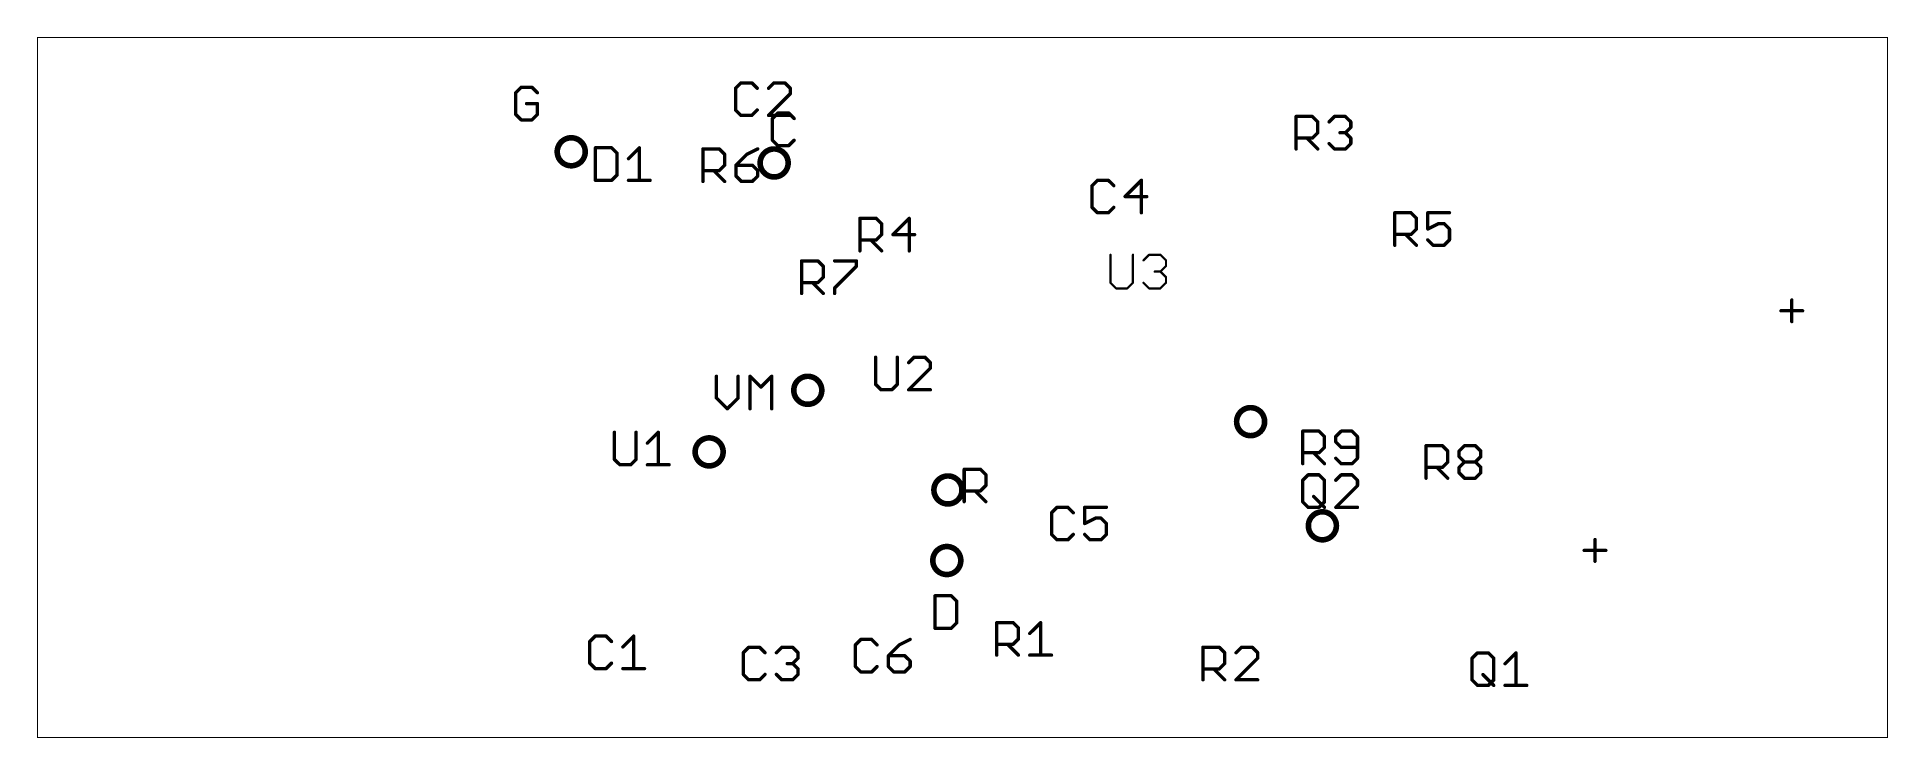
# Model space of a CAD drawing. Extents: x 0 to 1.65, y 0 to 0.63.
import ezdxf

# ---------------------------------------------------------------- set-up
doc = ezdxf.new("R2010")
doc.units = 0
for name, color, linetype in [('100', 251, 'CONTINUOUS'), ('20', 178, 'CONTINUOUS'), ('25', 251, 'CONTINUOUS')]:
    doc.layers.add(name, color=color, linetype=linetype)

msp = doc.modelspace()

# ---------------------------------------------------------------- linework, layer by layer
at = {"layer": '100', "const_width": 0.005}
for points in [[(0.476, 0.5105, 1), (0.476, 0.5355, 1), (0.476, 0.5105)], [(0.657, 0.5005, 1), (0.657, 0.5255, 1), (0.657, 0.5005)], [(0.687, 0.2975, 1), (0.687, 0.3225, 1), (0.687, 0.2975)], [(1.082, 0.2695, 1), (1.082, 0.2945, 1), (1.082, 0.2695)], [(0.599, 0.2425, 1), (0.599, 0.2675, 1), (0.599, 0.2425)], [(0.812, 0.2085, 1), (0.812, 0.2335, 1), (0.812, 0.2085)], [(1.146, 0.1765, 1), (1.146, 0.2015, 1), (1.146, 0.1765)], [(0.811, 0.1455, 1), (0.811, 0.1705, 1), (0.811, 0.1455)]]:
    msp.add_lwpolyline(points, format="xyb", dxfattribs=at)
at = {"layer": '20', "const_width": 0.001}
for points in [[(1.65, 0.625), (0, 0.625)], [(0, 0.625), (0, 0)], [(1.65, 0), (1.65, 0.625)], [(0, 0), (1.65, 0)]]:
    msp.add_lwpolyline(points, dxfattribs=at)
at = {"layer": '20', "const_width": 0.0005}
for points in [[(0, 0.62525, 1), (0, 0.62475)], [(0.00025, 0.625, 1), (-0.00025, 0.625)], [(1.65025, 0.625, 1), (1.64975, 0.625)], [(1.65, 0.62475, 1), (1.65, 0.62525)], [(0, 0.00025, 1), (0, -0.00025)], [(-0.00025, 0, 1), (0.00025, 0)], [(1.64975, 0, 1), (1.65025, 0)], [(1.65, -0.00025, 1), (1.65, 0.00025)]]:
    msp.add_lwpolyline(points, format="xyb", dxfattribs=at)
at = {"layer": '25'}
for points, const_width in [([(0.431337, 0.580525), (0.4265, 0.575687)], 0.003), ([(0.441012, 0.580525), (0.431337, 0.580525)], 0.003), ([(0.44585, 0.575687), (0.441012, 0.580525)], 0.003), ([(0.627407, 0.584525), (0.62257, 0.579687)], 0.003), ([(0.62257, 0.579687), (0.62257, 0.560337)], 0.003), ([(0.637082, 0.584525), (0.627407, 0.584525)], 0.003), ([(0.641919, 0.579687), (0.637082, 0.584525)], 0.003), ([(0.656872, 0.584525), (0.652035, 0.579687)], 0.003), ([(0.666547, 0.584525), (0.656872, 0.584525)], 0.003), ([(0.671385, 0.579687), (0.666547, 0.584525)], 0.003), ([(0.671385, 0.57485), (0.671385, 0.579687)], 0.003), ([(0.4265, 0.575687), (0.4265, 0.556337)], 0.003), ([(0.44585, 0.566012), (0.436175, 0.566012)], 0.003), ([(0.44585, 0.556337), (0.44585, 0.566012)], 0.003), ([(0.62257, 0.560337), (0.627407, 0.5555)], 0.003), ([(0.637082, 0.5555), (0.641919, 0.560337)], 0.003), ([(0.652035, 0.5555), (0.671385, 0.57485)], 0.003), ([(0.4265, 0.556337), (0.431337, 0.5515)], 0.003), ([(0.431337, 0.5515), (0.441012, 0.5515)], 0.003), ([(0.441012, 0.5515), (0.44585, 0.556337)], 0.003), ([(0.627407, 0.5555), (0.637082, 0.5555)], 0.003), ([(0.671385, 0.5555), (0.652035, 0.5555)], 0.003), ([(0.660337, 0.557525), (0.6555, 0.552687)], 0.003), ([(0.6555, 0.552687), (0.6555, 0.533337)], 0.003), ([(0.670012, 0.557525), (0.660337, 0.557525)], 0.003), ([(0.67485, 0.552687), (0.670012, 0.557525)], 0.003), ([(1.12257, 0.5255), (1.12257, 0.554525)], 0.003), ([(1.12257, 0.554525), (1.137082, 0.554525)], 0.003), ([(1.137082, 0.554525), (1.141919, 0.549687)], 0.003), ([(1.141919, 0.549687), (1.141919, 0.540012)], 0.003), ([(1.152035, 0.549687), (1.156872, 0.554525)], 0.003), ([(1.156872, 0.554525), (1.166547, 0.554525)], 0.003), ([(1.166547, 0.554525), (1.171385, 0.549687)], 0.003), ([(1.171385, 0.54485), (1.166547, 0.540012)], 0.003), ([(1.171385, 0.549687), (1.171385, 0.54485)], 0.003), ([(0.6555, 0.533337), (0.660337, 0.5285)], 0.003), ([(0.660337, 0.5285), (0.670012, 0.5285)], 0.003), ([(0.670012, 0.5285), (0.67485, 0.533337)], 0.003), ([(1.137082, 0.535175), (1.12257, 0.535175)], 0.003), ([(1.132244, 0.535175), (1.141919, 0.5255)], 0.003), ([(1.141919, 0.540012), (1.137082, 0.535175)], 0.003), ([(1.156872, 0.5255), (1.152035, 0.530337)], 0.003), ([(1.166547, 0.540012), (1.16171, 0.540012)], 0.003), ([(1.166547, 0.540012), (1.171385, 0.535175)], 0.003), ([(1.171385, 0.530337), (1.166547, 0.5255)], 0.003), ([(1.171385, 0.535175), (1.171385, 0.530337)], 0.003), ([(0.49757, 0.526525), (0.49757, 0.4975)], 0.003), ([(0.512082, 0.526525), (0.49757, 0.526525)], 0.003), ([(0.516919, 0.521687), (0.512082, 0.526525)], 0.003), ([(0.516919, 0.502337), (0.516919, 0.521687)], 0.003), ([(0.527035, 0.51685), (0.53671, 0.526525)], 0.003), ([(0.53671, 0.526525), (0.53671, 0.4975)], 0.003), ([(0.5935, 0.4965), (0.5935, 0.525525)], 0.003), ([(0.5935, 0.525525), (0.608012, 0.525525)], 0.003), ([(0.608012, 0.525525), (0.61285, 0.520687)], 0.003), ([(0.61285, 0.511012), (0.608012, 0.506175)], 0.003), ([(0.61285, 0.520687), (0.61285, 0.511012)], 0.003), ([(0.63264, 0.520687), (0.622965, 0.511012)], 0.003), ([(0.622965, 0.511012), (0.622965, 0.501337)], 0.003), ([(0.637477, 0.511012), (0.622965, 0.511012)], 0.003), ([(0.642315, 0.525525), (0.63264, 0.520687)], 0.003), ([(0.642315, 0.506175), (0.637477, 0.511012)], 0.003), ([(1.166547, 0.5255), (1.156872, 0.5255)], 0.003), ([(0.49757, 0.4975), (0.512082, 0.4975)], 0.003), ([(0.512082, 0.4975), (0.516919, 0.502337)], 0.003), ([(0.527035, 0.4975), (0.546385, 0.4975)], 0.003), ([(0.608012, 0.506175), (0.5935, 0.506175)], 0.003), ([(0.603175, 0.506175), (0.61285, 0.4965)], 0.003), ([(0.622965, 0.501337), (0.627803, 0.4965)], 0.003), ([(0.627803, 0.4965), (0.637477, 0.4965)], 0.003), ([(0.637477, 0.4965), (0.642315, 0.501337)], 0.003), ([(0.642315, 0.501337), (0.642315, 0.506175)], 0.003), ([(0.945407, 0.497525), (0.94057, 0.492687)], 0.003), ([(0.955082, 0.497525), (0.945407, 0.497525)], 0.003), ([(0.959919, 0.492687), (0.955082, 0.497525)], 0.003), ([(0.984547, 0.497525), (0.970035, 0.483012)], 0.003), ([(0.984547, 0.4685), (0.984547, 0.497525)], 0.003), ([(0.94057, 0.492687), (0.94057, 0.473337)], 0.003), ([(0.970035, 0.483012), (0.989385, 0.483012)], 0.003), ([(0.7335, 0.4345), (0.7335, 0.463525)], 0.003), ([(0.7335, 0.463525), (0.748012, 0.463525)], 0.003), ([(0.748012, 0.463525), (0.75285, 0.458687)], 0.003), ([(0.777477, 0.463525), (0.762965, 0.449012)], 0.003), ([(0.777477, 0.4345), (0.777477, 0.463525)], 0.003), ([(0.94057, 0.473337), (0.945407, 0.4685)], 0.003), ([(0.945407, 0.4685), (0.955082, 0.4685)], 0.003), ([(0.955082, 0.4685), (0.959919, 0.473337)], 0.003), ([(1.21057, 0.4395), (1.21057, 0.468525)], 0.003), ([(1.21057, 0.468525), (1.225082, 0.468525)], 0.003), ([(1.225082, 0.468525), (1.229919, 0.463687)], 0.003), ([(1.229919, 0.463687), (1.229919, 0.454012)], 0.003), ([(1.259385, 0.468525), (1.240035, 0.468525)], 0.003), ([(1.240035, 0.468525), (1.240035, 0.454012)], 0.003), ([(0.75285, 0.449012), (0.748012, 0.444175)], 0.003), ([(0.75285, 0.458687), (0.75285, 0.449012)], 0.003), ([(0.762965, 0.449012), (0.782315, 0.449012)], 0.003), ([(1.225082, 0.449175), (1.21057, 0.449175)], 0.003), ([(1.220244, 0.449175), (1.229919, 0.4395)], 0.003), ([(1.229919, 0.454012), (1.225082, 0.449175)], 0.003), ([(1.240035, 0.454012), (1.24971, 0.45885)], 0.003), ([(1.244872, 0.4395), (1.240035, 0.444337)], 0.003), ([(1.24971, 0.45885), (1.254547, 0.45885)], 0.003), ([(1.254547, 0.45885), (1.259385, 0.454012)], 0.003), ([(1.259385, 0.444337), (1.254547, 0.4395)], 0.003), ([(1.259385, 0.454012), (1.259385, 0.444337)], 0.003), ([(0.748012, 0.444175), (0.7335, 0.444175)], 0.003), ([(0.743175, 0.444175), (0.75285, 0.4345)], 0.003), ([(0.957, 0.431026), (0.957, 0.406004)], 0.002), ([(0.977017, 0.406004), (0.977017, 0.431026)], 0.002), ([(0.986465, 0.426021), (0.991469, 0.431026)], 0.002), ([(0.991469, 0.431026), (1.001478, 0.431026)], 0.002), ([(1.001478, 0.431026), (1.006482, 0.426021)], 0.002), ([(1.254547, 0.4395), (1.244872, 0.4395)], 0.003), ([(0.6815, 0.3965), (0.6815, 0.425525)], 0.003), ([(0.6815, 0.425525), (0.696012, 0.425525)], 0.003), ([(0.696012, 0.425525), (0.70085, 0.420687)], 0.003), ([(0.70085, 0.420687), (0.70085, 0.411012)], 0.003), ([(0.710965, 0.425525), (0.730315, 0.425525)], 0.003), ([(0.730315, 0.420687), (0.710965, 0.401337)], 0.003), ([(0.730315, 0.425525), (0.730315, 0.420687)], 0.003), ([(1.001478, 0.416013), (0.996474, 0.416013)], 0.002), ([(1.006482, 0.421017), (1.001478, 0.416013)], 0.002), ([(1.001478, 0.416013), (1.006482, 0.411008)], 0.002), ([(1.006482, 0.426021), (1.006482, 0.421017)], 0.002), ([(0.696012, 0.406175), (0.6815, 0.406175)], 0.003), ([(0.691175, 0.406175), (0.70085, 0.3965)], 0.003), ([(0.70085, 0.411012), (0.696012, 0.406175)], 0.003), ([(0.710965, 0.401337), (0.710965, 0.3965)], 0.003), ([(0.957, 0.406004), (0.962004, 0.401)], 0.002), ([(0.962004, 0.401), (0.972013, 0.401)], 0.002), ([(0.972013, 0.401), (0.977017, 0.406004)], 0.002), ([(0.991469, 0.401), (0.986465, 0.406004)], 0.002), ([(1.001478, 0.401), (0.991469, 0.401)], 0.002), ([(1.006482, 0.406004), (1.001478, 0.401)], 0.002), ([(1.006482, 0.411008), (1.006482, 0.406004)], 0.002), ([(1.555035, 0.381012), (1.574385, 0.381012)], 0.003), ([(1.56471, 0.390687), (1.56471, 0.371337)], 0.003), ([(0.7475, 0.339525), (0.7475, 0.315337)], 0.003), ([(0.76685, 0.315337), (0.76685, 0.339525)], 0.003), ([(0.781803, 0.339525), (0.776965, 0.334687)], 0.003), ([(0.776965, 0.3105), (0.796315, 0.32985)], 0.003), ([(0.791477, 0.339525), (0.781803, 0.339525)], 0.003), ([(0.796315, 0.334687), (0.791477, 0.339525)], 0.003), ([(0.796315, 0.32985), (0.796315, 0.334687)], 0.003), ([(0.6055, 0.322525), (0.6055, 0.303175)], 0.003), ([(0.62485, 0.303175), (0.62485, 0.322525)], 0.003), ([(0.6355, 0.2935), (0.6355, 0.322525)], 0.003), ([(0.6355, 0.322525), (0.645175, 0.31285)], 0.003), ([(0.645175, 0.31285), (0.65485, 0.322525)], 0.003), ([(0.65485, 0.322525), (0.65485, 0.2935)], 0.003), ([(0.7475, 0.315337), (0.752337, 0.3105)], 0.003), ([(0.762012, 0.3105), (0.76685, 0.315337)], 0.003), ([(0.6055, 0.303175), (0.615175, 0.2935)], 0.003), ([(0.615175, 0.2935), (0.62485, 0.303175)], 0.003), ([(0.752337, 0.3105), (0.762012, 0.3105)], 0.003), ([(0.796315, 0.3105), (0.776965, 0.3105)], 0.003), ([(0.5145, 0.272525), (0.5145, 0.248337)], 0.003), ([(0.53385, 0.248337), (0.53385, 0.272525)], 0.003), ([(0.543965, 0.26285), (0.55364, 0.272525)], 0.003), ([(0.55364, 0.272525), (0.55364, 0.2435)], 0.003), ([(1.1285, 0.2445), (1.1285, 0.273525)], 0.003), ([(1.1285, 0.273525), (1.143012, 0.273525)], 0.003), ([(1.143012, 0.273525), (1.14785, 0.268687)], 0.003), ([(1.14785, 0.268687), (1.14785, 0.259012)], 0.003), ([(1.162803, 0.273525), (1.157965, 0.268687)], 0.003), ([(1.157965, 0.268687), (1.157965, 0.26385)], 0.003), ([(1.157965, 0.26385), (1.162803, 0.259012)], 0.003), ([(1.172477, 0.273525), (1.162803, 0.273525)], 0.003), ([(1.177315, 0.268687), (1.172477, 0.273525)], 0.003), ([(1.177315, 0.249337), (1.177315, 0.268687)], 0.003), ([(0.5145, 0.248337), (0.519337, 0.2435)], 0.003), ([(0.529012, 0.2435), (0.53385, 0.248337)], 0.003), ([(1.143012, 0.254175), (1.1285, 0.254175)], 0.003), ([(1.138175, 0.254175), (1.14785, 0.2445)], 0.003), ([(1.14785, 0.259012), (1.143012, 0.254175)], 0.003), ([(1.157965, 0.249337), (1.162803, 0.2445)], 0.003), ([(1.162803, 0.259012), (1.177315, 0.259012)], 0.003), ([(1.172477, 0.2445), (1.177315, 0.249337)], 0.003), ([(1.2385, 0.2315), (1.2385, 0.260525)], 0.003), ([(1.2385, 0.260525), (1.253012, 0.260525)], 0.003), ([(1.253012, 0.260525), (1.25785, 0.255687)], 0.003), ([(1.25785, 0.255687), (1.25785, 0.246012)], 0.003), ([(1.267965, 0.255687), (1.272803, 0.260525)], 0.003), ([(1.267965, 0.25085), (1.267965, 0.255687)], 0.003), ([(1.272803, 0.246012), (1.267965, 0.25085)], 0.003), ([(1.272803, 0.260525), (1.282477, 0.260525)], 0.003), ([(1.282477, 0.260525), (1.287315, 0.255687)], 0.003), ([(1.287315, 0.25085), (1.282477, 0.246012)], 0.003), ([(1.287315, 0.255687), (1.287315, 0.25085)], 0.003), ([(0.519337, 0.2435), (0.529012, 0.2435)], 0.003), ([(0.543965, 0.2435), (0.563315, 0.2435)], 0.003), ([(0.8265, 0.2105), (0.8265, 0.239525)], 0.003), ([(0.8265, 0.239525), (0.841012, 0.239525)], 0.003), ([(0.841012, 0.239525), (0.84585, 0.234687)], 0.003), ([(0.84585, 0.234687), (0.84585, 0.225012)], 0.003), ([(1.1285, 0.229687), (1.133337, 0.234525)], 0.003), ([(1.1285, 0.210337), (1.1285, 0.229687)], 0.003), ([(1.133337, 0.234525), (1.143012, 0.234525)], 0.003), ([(1.143012, 0.234525), (1.14785, 0.229687)], 0.003), ([(1.14785, 0.229687), (1.14785, 0.210337)], 0.003), ([(1.162803, 0.234525), (1.157965, 0.229687)], 0.003), ([(1.162803, 0.2445), (1.172477, 0.2445)], 0.003), ([(1.172477, 0.234525), (1.162803, 0.234525)], 0.003), ([(1.177315, 0.229687), (1.172477, 0.234525)], 0.003), ([(1.177315, 0.22485), (1.177315, 0.229687)], 0.003), ([(1.253012, 0.241175), (1.2385, 0.241175)], 0.003), ([(1.248175, 0.241175), (1.25785, 0.2315)], 0.003), ([(1.25785, 0.246012), (1.253012, 0.241175)], 0.003), ([(1.267965, 0.241175), (1.272803, 0.246012)], 0.003), ([(1.267965, 0.236337), (1.267965, 0.241175)], 0.003), ([(1.272803, 0.2315), (1.267965, 0.236337)], 0.003), ([(1.272803, 0.246012), (1.282477, 0.246012)], 0.003), ([(1.282477, 0.2315), (1.272803, 0.2315)], 0.003), ([(1.282477, 0.246012), (1.287315, 0.241175)], 0.003), ([(1.287315, 0.236337), (1.282477, 0.2315)], 0.003), ([(1.287315, 0.241175), (1.287315, 0.236337)], 0.003), ([(0.841012, 0.220175), (0.8265, 0.220175)], 0.003), ([(0.836175, 0.220175), (0.84585, 0.2105)], 0.003), ([(0.84585, 0.225012), (0.841012, 0.220175)], 0.003), ([(1.138175, 0.215175), (1.14785, 0.2055)], 0.003), ([(1.157965, 0.2055), (1.177315, 0.22485)], 0.003), ([(0.909337, 0.205525), (0.9045, 0.200687)], 0.003), ([(0.9045, 0.200687), (0.9045, 0.181337)], 0.003), ([(0.919012, 0.205525), (0.909337, 0.205525)], 0.003), ([(0.92385, 0.200687), (0.919012, 0.205525)], 0.003), ([(0.953315, 0.205525), (0.933965, 0.205525)], 0.003), ([(0.933965, 0.205525), (0.933965, 0.191012)], 0.003), ([(1.133337, 0.2055), (1.1285, 0.210337)], 0.003), ([(1.143012, 0.2055), (1.133337, 0.2055)], 0.003), ([(1.14785, 0.210337), (1.143012, 0.2055)], 0.003), ([(1.177315, 0.2055), (1.157965, 0.2055)], 0.003), ([(0.9045, 0.181337), (0.909337, 0.1765)], 0.003), ([(0.919012, 0.1765), (0.92385, 0.181337)], 0.003), ([(0.933965, 0.191012), (0.94364, 0.19585)], 0.003), ([(0.938803, 0.1765), (0.933965, 0.181337)], 0.003), ([(0.94364, 0.19585), (0.948477, 0.19585)], 0.003), ([(0.948477, 0.19585), (0.953315, 0.191012)], 0.003), ([(0.953315, 0.181337), (0.948477, 0.1765)], 0.003), ([(0.953315, 0.191012), (0.953315, 0.181337)], 0.003), ([(0.909337, 0.1765), (0.919012, 0.1765)], 0.003), ([(0.948477, 0.1765), (0.938803, 0.1765)], 0.003), ([(1.3795, 0.167012), (1.39885, 0.167012)], 0.003), ([(1.389175, 0.176687), (1.389175, 0.157337)], 0.003), ([(0.8005, 0.126525), (0.8005, 0.0975)], 0.003), ([(0.815012, 0.126525), (0.8005, 0.126525)], 0.003), ([(0.81985, 0.121687), (0.815012, 0.126525)], 0.003), ([(0.81985, 0.102337), (0.81985, 0.121687)], 0.003), ([(0.815012, 0.0975), (0.81985, 0.102337)], 0.003), ([(0.85557, 0.0735), (0.85557, 0.102525)], 0.003), ([(0.85557, 0.102525), (0.870082, 0.102525)], 0.003), ([(0.870082, 0.102525), (0.874919, 0.097687)], 0.003), ([(0.874919, 0.097687), (0.874919, 0.088012)], 0.003), ([(0.885035, 0.09285), (0.89471, 0.102525)], 0.003), ([(0.89471, 0.102525), (0.89471, 0.0735)], 0.003), ([(0.497407, 0.090525), (0.49257, 0.085687)], 0.003), ([(0.49257, 0.085687), (0.49257, 0.066337)], 0.003), ([(0.507082, 0.090525), (0.497407, 0.090525)], 0.003), ([(0.511919, 0.085687), (0.507082, 0.090525)], 0.003), ([(0.522035, 0.08085), (0.53171, 0.090525)], 0.003), ([(0.53171, 0.090525), (0.53171, 0.0615)], 0.003), ([(0.734337, 0.087525), (0.7295, 0.082687)], 0.003), ([(0.7295, 0.082687), (0.7295, 0.063337)], 0.003), ([(0.744012, 0.087525), (0.734337, 0.087525)], 0.003), ([(0.74885, 0.082687), (0.744012, 0.087525)], 0.003), ([(0.76864, 0.082687), (0.758965, 0.073012)], 0.003), ([(0.778315, 0.087525), (0.76864, 0.082687)], 0.003), ([(0.8005, 0.0975), (0.815012, 0.0975)], 0.003), ([(0.870082, 0.083175), (0.85557, 0.083175)], 0.003), ([(0.865244, 0.083175), (0.874919, 0.0735)], 0.003), ([(0.874919, 0.088012), (0.870082, 0.083175)], 0.003), ([(0.49257, 0.066337), (0.497407, 0.0615)], 0.003), ([(0.507082, 0.0615), (0.511919, 0.066337)], 0.003), ([(0.634337, 0.080525), (0.6295, 0.075687)], 0.003), ([(0.6295, 0.075687), (0.6295, 0.056337)], 0.003), ([(0.644012, 0.080525), (0.634337, 0.080525)], 0.003), ([(0.64885, 0.075687), (0.644012, 0.080525)], 0.003), ([(0.658965, 0.075687), (0.663803, 0.080525)], 0.003), ([(0.663803, 0.080525), (0.673477, 0.080525)], 0.003), ([(0.673477, 0.066012), (0.66864, 0.066012)], 0.003), ([(0.673477, 0.080525), (0.678315, 0.075687)], 0.003), ([(0.678315, 0.07085), (0.673477, 0.066012)], 0.003), ([(0.673477, 0.066012), (0.678315, 0.061175)], 0.003), ([(0.678315, 0.075687), (0.678315, 0.07085)], 0.003), ([(0.758965, 0.073012), (0.758965, 0.063337)], 0.003), ([(0.773477, 0.073012), (0.758965, 0.073012)], 0.003), ([(0.778315, 0.068175), (0.773477, 0.073012)], 0.003), ([(0.778315, 0.063337), (0.778315, 0.068175)], 0.003), ([(0.885035, 0.0735), (0.904385, 0.0735)], 0.003), ([(1.0395, 0.0515), (1.0395, 0.080525)], 0.003), ([(1.0395, 0.080525), (1.054012, 0.080525)], 0.003), ([(1.054012, 0.080525), (1.05885, 0.075687)], 0.003), ([(1.05885, 0.066012), (1.054012, 0.061175)], 0.003), ([(1.05885, 0.075687), (1.05885, 0.066012)], 0.003), ([(1.073803, 0.080525), (1.068965, 0.075687)], 0.003), ([(1.068965, 0.0515), (1.088315, 0.07085)], 0.003), ([(1.083477, 0.080525), (1.073803, 0.080525)], 0.003), ([(1.088315, 0.075687), (1.083477, 0.080525)], 0.003), ([(1.088315, 0.07085), (1.088315, 0.075687)], 0.003), ([(1.2795, 0.070687), (1.284337, 0.075525)], 0.003), ([(1.2795, 0.051337), (1.2795, 0.070687)], 0.003), ([(1.284337, 0.075525), (1.294012, 0.075525)], 0.003), ([(1.294012, 0.075525), (1.29885, 0.070687)], 0.003), ([(1.29885, 0.070687), (1.29885, 0.051337)], 0.003), ([(1.308965, 0.06585), (1.31864, 0.075525)], 0.003), ([(1.31864, 0.075525), (1.31864, 0.0465)], 0.003), ([(0.497407, 0.0615), (0.507082, 0.0615)], 0.003), ([(0.522035, 0.0615), (0.541385, 0.0615)], 0.003), ([(0.6295, 0.056337), (0.634337, 0.0515)], 0.003), ([(0.634337, 0.0515), (0.644012, 0.0515)], 0.003), ([(0.644012, 0.0515), (0.64885, 0.056337)], 0.003), ([(0.663803, 0.0515), (0.658965, 0.056337)], 0.003), ([(0.673477, 0.0515), (0.663803, 0.0515)], 0.003), ([(0.678315, 0.056337), (0.673477, 0.0515)], 0.003), ([(0.678315, 0.061175), (0.678315, 0.056337)], 0.003), ([(0.7295, 0.063337), (0.734337, 0.0585)], 0.003), ([(0.734337, 0.0585), (0.744012, 0.0585)], 0.003), ([(0.744012, 0.0585), (0.74885, 0.063337)], 0.003), ([(0.758965, 0.063337), (0.763803, 0.0585)], 0.003), ([(0.763803, 0.0585), (0.773477, 0.0585)], 0.003), ([(0.773477, 0.0585), (0.778315, 0.063337)], 0.003), ([(1.054012, 0.061175), (1.0395, 0.061175)], 0.003), ([(1.049175, 0.061175), (1.05885, 0.0515)], 0.003), ([(1.088315, 0.0515), (1.068965, 0.0515)], 0.003), ([(1.284337, 0.0465), (1.2795, 0.051337)], 0.003), ([(1.289175, 0.056175), (1.29885, 0.0465)], 0.003), ([(1.29885, 0.051337), (1.294012, 0.0465)], 0.003), ([(1.294012, 0.0465), (1.284337, 0.0465)], 0.003), ([(1.308965, 0.0465), (1.328315, 0.0465)], 0.003)]:
    msp.add_lwpolyline(points, dxfattribs=dict(at, const_width=const_width))
for points, const_width in [([(0.431337, 0.581275, 1), (0.431337, 0.579775)], 0.0015), ([(0.431868, 0.579994, 1), (0.430807, 0.581055)], 0.0015), ([(0.441543, 0.581055, 1), (0.440482, 0.579994)], 0.0015), ([(0.441012, 0.579775, 1), (0.441012, 0.581275)], 0.0015), ([(0.622039, 0.580218, 1), (0.6231, 0.579157)], 0.0015), ([(0.62332, 0.579687, 1), (0.62182, 0.579687)], 0.0015), ([(0.627407, 0.585275, 1), (0.627407, 0.583775)], 0.0015), ([(0.627937, 0.583994, 1), (0.626877, 0.585055)], 0.0015), ([(0.637612, 0.585055, 1), (0.636552, 0.583994)], 0.0015), ([(0.637082, 0.583775, 1), (0.637082, 0.585275)], 0.0015), ([(0.641389, 0.579157, 1), (0.64245, 0.580218)], 0.0015), ([(0.651504, 0.580218, 1), (0.652565, 0.579157)], 0.0015), ([(0.656872, 0.585275, 1), (0.656872, 0.583775)], 0.0015), ([(0.657403, 0.583994, 1), (0.656342, 0.585055)], 0.0015), ([(0.667077, 0.585055, 1), (0.666017, 0.583994)], 0.0015), ([(0.666547, 0.583775, 1), (0.666547, 0.585275)], 0.0015), ([(0.672135, 0.579687, 1), (0.670635, 0.579687)], 0.0015), ([(0.670854, 0.579157, 1), (0.671915, 0.580218)], 0.0015), ([(0.42725, 0.575687, 1), (0.42575, 0.575687)], 0.0015), ([(0.42597, 0.576218, 1), (0.42703, 0.575157)], 0.0015), ([(0.436175, 0.566762, 1), (0.436175, 0.565262)], 0.0015), ([(0.4466, 0.566012, 1), (0.4451, 0.566012)], 0.0015), ([(0.445319, 0.575157, 1), (0.44638, 0.576218)], 0.0015), ([(0.44585, 0.565262, 1), (0.44585, 0.566762)], 0.0015), ([(0.6231, 0.560868, 1), (0.622039, 0.559807)], 0.0015), ([(0.64245, 0.559807, 1), (0.641389, 0.560868)], 0.0015), ([(0.670635, 0.57485, 1), (0.672135, 0.57485)], 0.0015), ([(0.671915, 0.574319, 1), (0.670854, 0.57538)], 0.0015), ([(0.42703, 0.556868, 1), (0.42597, 0.555807)], 0.0015), ([(0.42575, 0.556337, 1), (0.42725, 0.556337)], 0.0015), ([(0.431337, 0.55225, 1), (0.431337, 0.55075)], 0.0015), ([(0.430807, 0.55097, 1), (0.431868, 0.55203)], 0.0015), ([(0.440482, 0.55203, 1), (0.441543, 0.55097)], 0.0015), ([(0.441012, 0.55075, 1), (0.441012, 0.55225)], 0.0015), ([(0.4451, 0.556337, 1), (0.4466, 0.556337)], 0.0015), ([(0.44638, 0.555807, 1), (0.445319, 0.556868)], 0.0015), ([(0.62182, 0.560337, 1), (0.62332, 0.560337)], 0.0015), ([(0.627407, 0.55625, 1), (0.627407, 0.55475)], 0.0015), ([(0.626877, 0.55497, 1), (0.627937, 0.55603)], 0.0015), ([(0.636552, 0.55603, 1), (0.637612, 0.55497)], 0.0015), ([(0.637082, 0.55475, 1), (0.637082, 0.55625)], 0.0015), ([(0.652035, 0.55625, 1), (0.652035, 0.55475)], 0.0015), ([(0.651504, 0.55603, 1), (0.652565, 0.55497)], 0.0015), ([(0.65625, 0.552687, 1), (0.65475, 0.552687)], 0.0015), ([(0.65497, 0.553218, 1), (0.65603, 0.552157)], 0.0015), ([(0.660337, 0.558275, 1), (0.660337, 0.556775)], 0.0015), ([(0.660868, 0.556994, 1), (0.659807, 0.558055)], 0.0015), ([(0.670543, 0.558055, 1), (0.669482, 0.556994)], 0.0015), ([(0.670012, 0.556775, 1), (0.670012, 0.558275)], 0.0015), ([(0.671385, 0.55475, 1), (0.671385, 0.55625)], 0.0015), ([(0.674319, 0.552157, 1), (0.67538, 0.553218)], 0.0015), ([(1.12332, 0.554525, 1), (1.12182, 0.554525)], 0.0015), ([(1.12257, 0.555275, 1), (1.12257, 0.553775)], 0.0015), ([(1.137612, 0.555055, 1), (1.136552, 0.553994)], 0.0015), ([(1.137082, 0.553775, 1), (1.137082, 0.555275)], 0.0015), ([(1.142669, 0.549687, 1), (1.141169, 0.549687)], 0.0015), ([(1.141389, 0.549157, 1), (1.14245, 0.550218)], 0.0015), ([(1.151504, 0.550218, 1), (1.152565, 0.549157)], 0.0015), ([(1.156872, 0.555275, 1), (1.156872, 0.553775)], 0.0015), ([(1.157403, 0.553994, 1), (1.156342, 0.555055)], 0.0015), ([(1.167077, 0.555055, 1), (1.166017, 0.553994)], 0.0015), ([(1.166547, 0.553775, 1), (1.166547, 0.555275)], 0.0015), ([(1.172135, 0.549687, 1), (1.170635, 0.549687)], 0.0015), ([(1.170635, 0.54485, 1), (1.172135, 0.54485)], 0.0015), ([(1.170854, 0.549157, 1), (1.171915, 0.550218)], 0.0015), ([(1.171915, 0.544319, 1), (1.170854, 0.54538)], 0.0015), ([(0.65603, 0.533868, 1), (0.65497, 0.532807)], 0.0015), ([(0.65475, 0.533337, 1), (0.65625, 0.533337)], 0.0015), ([(0.660337, 0.52925, 1), (0.660337, 0.52775)], 0.0015), ([(0.659807, 0.52797, 1), (0.660868, 0.52903)], 0.0015), ([(0.669482, 0.52903, 1), (0.670543, 0.52797)], 0.0015), ([(0.670012, 0.52775, 1), (0.670012, 0.52925)], 0.0015), ([(0.67538, 0.532807, 1), (0.674319, 0.533868)], 0.0015), ([(1.12257, 0.535925, 1), (1.12257, 0.534425)], 0.0015), ([(1.132775, 0.535705, 1), (1.131714, 0.534644)], 0.0015), ([(1.136552, 0.535705, 1), (1.137612, 0.534644)], 0.0015), ([(1.137082, 0.534425, 1), (1.137082, 0.535925)], 0.0015), ([(1.141169, 0.540012, 1), (1.142669, 0.540012)], 0.0015), ([(1.14245, 0.539482, 1), (1.141389, 0.540543)], 0.0015), ([(1.152565, 0.530868, 1), (1.151504, 0.529807)], 0.0015), ([(1.16171, 0.540762, 1), (1.16171, 0.539262)], 0.0015), ([(1.167077, 0.540543, 1), (1.166017, 0.539482)], 0.0015), ([(1.166017, 0.540543, 1), (1.167077, 0.539482)], 0.0015), ([(1.166547, 0.539262, 1), (1.166547, 0.540762)], 0.0015), ([(1.172135, 0.535175, 1), (1.170635, 0.535175)], 0.0015), ([(1.170635, 0.530337, 1), (1.172135, 0.530337)], 0.0015), ([(1.170854, 0.534644, 1), (1.171915, 0.535705)], 0.0015), ([(1.171915, 0.529807, 1), (1.170854, 0.530868)], 0.0015), ([(0.49832, 0.526525, 1), (0.49682, 0.526525)], 0.0015), ([(0.49757, 0.527275, 1), (0.49757, 0.525775)], 0.0015), ([(0.512612, 0.527055, 1), (0.511552, 0.525994)], 0.0015), ([(0.512082, 0.525775, 1), (0.512082, 0.527275)], 0.0015), ([(0.517669, 0.521687, 1), (0.516169, 0.521687)], 0.0015), ([(0.516389, 0.521157, 1), (0.51745, 0.522218)], 0.0015), ([(0.526504, 0.51738, 1), (0.527565, 0.516319)], 0.0015), ([(0.53746, 0.526525, 1), (0.53596, 0.526525)], 0.0015), ([(0.53724, 0.525994, 1), (0.536179, 0.527055)], 0.0015), ([(0.59425, 0.525525, 1), (0.59275, 0.525525)], 0.0015), ([(0.5935, 0.526275, 1), (0.5935, 0.524775)], 0.0015), ([(0.608543, 0.526055, 1), (0.607482, 0.524994)], 0.0015), ([(0.608012, 0.524775, 1), (0.608012, 0.526275)], 0.0015), ([(0.6136, 0.520687, 1), (0.6121, 0.520687)], 0.0015), ([(0.612319, 0.520157, 1), (0.61338, 0.521218)], 0.0015), ([(0.61338, 0.510482, 1), (0.612319, 0.511543)], 0.0015), ([(0.623715, 0.511012, 1), (0.622215, 0.511012)], 0.0015), ([(0.622965, 0.511762, 1), (0.622965, 0.510262)], 0.0015), ([(0.622435, 0.511543, 1), (0.623496, 0.510482)], 0.0015), ([(0.632305, 0.521358, 1), (0.632975, 0.520016)], 0.0015), ([(0.63317, 0.520157, 1), (0.63211, 0.521218)], 0.0015), ([(0.638008, 0.511543, 1), (0.636947, 0.510482)], 0.0015), ([(0.637477, 0.510262, 1), (0.637477, 0.511762)], 0.0015), ([(0.64265, 0.524854, 1), (0.64198, 0.526196)], 0.0015), ([(1.12182, 0.5255, 1), (1.12332, 0.5255)], 0.0015), ([(1.141389, 0.52497, 1), (1.14245, 0.52603)], 0.0015), ([(1.156872, 0.52625, 1), (1.156872, 0.52475)], 0.0015), ([(1.156342, 0.52497, 1), (1.157403, 0.52603)], 0.0015), ([(1.166017, 0.52603, 1), (1.167077, 0.52497)], 0.0015), ([(1.166547, 0.52475, 1), (1.166547, 0.52625)], 0.0015), ([(0.49757, 0.49825, 1), (0.49757, 0.49675)], 0.0015), ([(0.49682, 0.4975, 1), (0.49832, 0.4975)], 0.0015), ([(0.511552, 0.49803, 1), (0.512612, 0.49697)], 0.0015), ([(0.512082, 0.49675, 1), (0.512082, 0.49825)], 0.0015), ([(0.516169, 0.502337, 1), (0.517669, 0.502337)], 0.0015), ([(0.51745, 0.501807, 1), (0.516389, 0.502868)], 0.0015), ([(0.527035, 0.49825, 1), (0.527035, 0.49675)], 0.0015), ([(0.53596, 0.4975, 1), (0.53746, 0.4975)], 0.0015), ([(0.546385, 0.49675, 1), (0.546385, 0.49825)], 0.0015), ([(0.5935, 0.506925, 1), (0.5935, 0.505425)], 0.0015), ([(0.59275, 0.4965, 1), (0.59425, 0.4965)], 0.0015), ([(0.603705, 0.506705, 1), (0.602645, 0.505644)], 0.0015), ([(0.607482, 0.506705, 1), (0.608543, 0.505644)], 0.0015), ([(0.608012, 0.505425, 1), (0.608012, 0.506925)], 0.0015), ([(0.6121, 0.511012, 1), (0.6136, 0.511012)], 0.0015), ([(0.612319, 0.49597, 1), (0.61338, 0.49703)], 0.0015), ([(0.623496, 0.501868, 1), (0.622435, 0.500807)], 0.0015), ([(0.622215, 0.501337, 1), (0.623715, 0.501337)], 0.0015), ([(0.627803, 0.49725, 1), (0.627803, 0.49575)], 0.0015), ([(0.627272, 0.49597, 1), (0.628333, 0.49703)], 0.0015), ([(0.636947, 0.49703, 1), (0.638008, 0.49597)], 0.0015), ([(0.637477, 0.49575, 1), (0.637477, 0.49725)], 0.0015), ([(0.643065, 0.506175, 1), (0.641565, 0.506175)], 0.0015), ([(0.641565, 0.501337, 1), (0.643065, 0.501337)], 0.0015), ([(0.641785, 0.505644, 1), (0.642845, 0.506705)], 0.0015), ([(0.642845, 0.500807, 1), (0.641785, 0.501868)], 0.0015), ([(0.945407, 0.498275, 1), (0.945407, 0.496775)], 0.0015), ([(0.945937, 0.496994, 1), (0.944877, 0.498055)], 0.0015), ([(0.955612, 0.498055, 1), (0.954552, 0.496994)], 0.0015), ([(0.955082, 0.496775, 1), (0.955082, 0.498275)], 0.0015), ([(0.985297, 0.497525, 1), (0.983797, 0.497525)], 0.0015), ([(0.985077, 0.496994, 1), (0.984017, 0.498055)], 0.0015), ([(0.940039, 0.493218, 1), (0.9411, 0.492157)], 0.0015), ([(0.94132, 0.492687, 1), (0.93982, 0.492687)], 0.0015), ([(0.959389, 0.492157, 1), (0.96045, 0.493218)], 0.0015), ([(0.969504, 0.483543, 1), (0.970565, 0.482482)], 0.0015), ([(0.970035, 0.483762, 1), (0.970035, 0.482262)], 0.0015), ([(0.989385, 0.482262, 1), (0.989385, 0.483762)], 0.0015), ([(0.73425, 0.463525, 1), (0.73275, 0.463525)], 0.0015), ([(0.7335, 0.464275, 1), (0.7335, 0.462775)], 0.0015), ([(0.748543, 0.464055, 1), (0.747482, 0.462994)], 0.0015), ([(0.748012, 0.462775, 1), (0.748012, 0.464275)], 0.0015), ([(0.778227, 0.463525, 1), (0.776727, 0.463525)], 0.0015), ([(0.778008, 0.462994, 1), (0.776947, 0.464055)], 0.0015), ([(0.9411, 0.473868, 1), (0.940039, 0.472807)], 0.0015), ([(0.93982, 0.473337, 1), (0.94132, 0.473337)], 0.0015), ([(0.945407, 0.46925, 1), (0.945407, 0.46775)], 0.0015), ([(0.944877, 0.46797, 1), (0.945937, 0.46903)], 0.0015), ([(0.954552, 0.46903, 1), (0.955612, 0.46797)], 0.0015), ([(0.955082, 0.46775, 1), (0.955082, 0.46925)], 0.0015), ([(0.96045, 0.472807, 1), (0.959389, 0.473868)], 0.0015), ([(0.983797, 0.4685, 1), (0.985297, 0.4685)], 0.0015), ([(1.21132, 0.468525, 1), (1.20982, 0.468525)], 0.0015), ([(1.21057, 0.469275, 1), (1.21057, 0.467775)], 0.0015), ([(1.225612, 0.469055, 1), (1.224552, 0.467994)], 0.0015), ([(1.225082, 0.467775, 1), (1.225082, 0.469275)], 0.0015), ([(1.230669, 0.463687, 1), (1.229169, 0.463687)], 0.0015), ([(1.229389, 0.463157, 1), (1.23045, 0.464218)], 0.0015), ([(1.240035, 0.469275, 1), (1.240035, 0.467775)], 0.0015), ([(1.240785, 0.468525, 1), (1.239285, 0.468525)], 0.0015), ([(1.259385, 0.467775, 1), (1.259385, 0.469275)], 0.0015), ([(0.7536, 0.458687, 1), (0.7521, 0.458687)], 0.0015), ([(0.7521, 0.449012, 1), (0.7536, 0.449012)], 0.0015), ([(0.752319, 0.458157, 1), (0.75338, 0.459218)], 0.0015), ([(0.75338, 0.448482, 1), (0.752319, 0.449543)], 0.0015), ([(0.762965, 0.449762, 1), (0.762965, 0.448262)], 0.0015), ([(0.762435, 0.449543, 1), (0.763496, 0.448482)], 0.0015), ([(0.782315, 0.448262, 1), (0.782315, 0.449762)], 0.0015), ([(1.21057, 0.449925, 1), (1.21057, 0.448425)], 0.0015), ([(1.220775, 0.449705, 1), (1.219714, 0.448644)], 0.0015), ([(1.224552, 0.449705, 1), (1.225612, 0.448644)], 0.0015), ([(1.225082, 0.448425, 1), (1.225082, 0.449925)], 0.0015), ([(1.229169, 0.454012, 1), (1.230669, 0.454012)], 0.0015), ([(1.23045, 0.453482, 1), (1.229389, 0.454543)], 0.0015), ([(1.239699, 0.454683, 1), (1.24037, 0.453341)], 0.0015), ([(1.240565, 0.444868, 1), (1.239504, 0.443807)], 0.0015), ([(1.239285, 0.454012, 1), (1.240785, 0.454012)], 0.0015), ([(1.24971, 0.4596, 1), (1.24971, 0.4581)], 0.0015), ([(1.250045, 0.458179, 1), (1.249374, 0.459521)], 0.0015), ([(1.255077, 0.45938, 1), (1.254017, 0.458319)], 0.0015), ([(1.254547, 0.4581, 1), (1.254547, 0.4596)], 0.0015), ([(1.260135, 0.454012, 1), (1.258635, 0.454012)], 0.0015), ([(1.258854, 0.453482, 1), (1.259915, 0.454543)], 0.0015), ([(1.259915, 0.443807, 1), (1.258854, 0.444868)], 0.0015), ([(0.7335, 0.444925, 1), (0.7335, 0.443425)], 0.0015), ([(0.73275, 0.4345, 1), (0.73425, 0.4345)], 0.0015), ([(0.743705, 0.444705, 1), (0.742645, 0.443644)], 0.0015), ([(0.747482, 0.444705, 1), (0.748543, 0.443644)], 0.0015), ([(0.748012, 0.443425, 1), (0.748012, 0.444925)], 0.0015), ([(0.752319, 0.43397, 1), (0.75338, 0.43503)], 0.0015), ([(0.776727, 0.4345, 1), (0.778227, 0.4345)], 0.0015), ([(0.9575, 0.431026, 1), (0.9565, 0.431026)], 0.001), ([(0.977517, 0.431026, 1), (0.976517, 0.431026)], 0.001), ([(0.991469, 0.431526, 1), (0.991469, 0.430526)], 0.001), ([(0.991823, 0.430672, 1), (0.991116, 0.431379)], 0.001), ([(1.001832, 0.431379, 1), (1.001124, 0.430672)], 0.001), ([(1.001478, 0.430526, 1), (1.001478, 0.431526)], 0.001), ([(1.20982, 0.4395, 1), (1.21132, 0.4395)], 0.0015), ([(1.229389, 0.43897, 1), (1.23045, 0.44003)], 0.0015), ([(1.244872, 0.44025, 1), (1.244872, 0.43875)], 0.0015), ([(1.244342, 0.43897, 1), (1.245403, 0.44003)], 0.0015), ([(1.254017, 0.44003, 1), (1.255077, 0.43897)], 0.0015), ([(1.254547, 0.43875, 1), (1.254547, 0.44025)], 0.0015), ([(1.258635, 0.444337, 1), (1.260135, 0.444337)], 0.0015), ([(0.68225, 0.425525, 1), (0.68075, 0.425525)], 0.0015), ([(0.6815, 0.426275, 1), (0.6815, 0.424775)], 0.0015), ([(0.696543, 0.426055, 1), (0.695482, 0.424994)], 0.0015), ([(0.696012, 0.424775, 1), (0.696012, 0.426275)], 0.0015), ([(0.7016, 0.420687, 1), (0.7001, 0.420687)], 0.0015), ([(0.700319, 0.420157, 1), (0.70138, 0.421218)], 0.0015), ([(0.710965, 0.426275, 1), (0.710965, 0.424775)], 0.0015), ([(0.731065, 0.425525, 1), (0.729565, 0.425525)], 0.0015), ([(0.729565, 0.420687, 1), (0.731065, 0.420687)], 0.0015), ([(0.730845, 0.420157, 1), (0.729785, 0.421218)], 0.0015), ([(0.730315, 0.424775, 1), (0.730315, 0.426275)], 0.0015), ([(0.986112, 0.426375, 1), (0.986819, 0.425668)], 0.001), ([(0.996474, 0.416513, 1), (0.996474, 0.415513)], 0.001), ([(1.001832, 0.416366, 1), (1.001124, 0.415659)], 0.001), ([(1.001124, 0.416366, 1), (1.001832, 0.415659)], 0.001), ([(1.001478, 0.415513, 1), (1.001478, 0.416513)], 0.001), ([(1.006982, 0.426021, 1), (1.005982, 0.426021)], 0.001), ([(1.005982, 0.421017, 1), (1.006982, 0.421017)], 0.001), ([(1.006129, 0.425668, 1), (1.006836, 0.426375)], 0.001), ([(1.006836, 0.420664, 1), (1.006129, 0.421371)], 0.001), ([(0.6815, 0.406925, 1), (0.6815, 0.405425)], 0.0015), ([(0.68075, 0.3965, 1), (0.68225, 0.3965)], 0.0015), ([(0.691705, 0.406705, 1), (0.690645, 0.405644)], 0.0015), ([(0.695482, 0.406705, 1), (0.696543, 0.405644)], 0.0015), ([(0.696012, 0.405425, 1), (0.696012, 0.406925)], 0.0015), ([(0.7001, 0.411012, 1), (0.7016, 0.411012)], 0.0015), ([(0.70138, 0.410482, 1), (0.700319, 0.411543)], 0.0015), ([(0.700319, 0.39597, 1), (0.70138, 0.39703)], 0.0015), ([(0.711715, 0.401337, 1), (0.710215, 0.401337)], 0.0015), ([(0.710435, 0.401868, 1), (0.711496, 0.400807)], 0.0015), ([(0.710215, 0.3965, 1), (0.711715, 0.3965)], 0.0015), ([(0.957354, 0.406358, 1), (0.956646, 0.405651)], 0.001), ([(0.9565, 0.406004, 1), (0.9575, 0.406004)], 0.001), ([(0.962004, 0.4015, 1), (0.962004, 0.4005)], 0.001), ([(0.961651, 0.400646, 1), (0.962358, 0.401354)], 0.001), ([(0.971659, 0.401354, 1), (0.972366, 0.400646)], 0.001), ([(0.972013, 0.4005, 1), (0.972013, 0.4015)], 0.001), ([(0.976517, 0.406004, 1), (0.977517, 0.406004)], 0.001), ([(0.977371, 0.405651, 1), (0.976664, 0.406358)], 0.001), ([(0.986819, 0.406358, 1), (0.986112, 0.405651)], 0.001), ([(0.991469, 0.4015, 1), (0.991469, 0.4005)], 0.001), ([(0.991116, 0.400646, 1), (0.991823, 0.401354)], 0.001), ([(1.001124, 0.401354, 1), (1.001832, 0.400646)], 0.001), ([(1.001478, 0.4005, 1), (1.001478, 0.4015)], 0.001), ([(1.006982, 0.411008, 1), (1.005982, 0.411008)], 0.001), ([(1.005982, 0.406004, 1), (1.006982, 0.406004)], 0.001), ([(1.006129, 0.410655, 1), (1.006836, 0.411362)], 0.001), ([(1.006836, 0.405651, 1), (1.006129, 0.406358)], 0.001), ([(1.555035, 0.381762, 1), (1.555035, 0.380262)], 0.0015), ([(1.56546, 0.390687, 1), (1.56396, 0.390687)], 0.0015), ([(1.574385, 0.380262, 1), (1.574385, 0.381762)], 0.0015), ([(1.56396, 0.371337, 1), (1.56546, 0.371337)], 0.0015), ([(0.74825, 0.339525, 1), (0.74675, 0.339525)], 0.0015), ([(0.7676, 0.339525, 1), (0.7661, 0.339525)], 0.0015), ([(0.776435, 0.335218, 1), (0.777496, 0.334157)], 0.0015), ([(0.781803, 0.340275, 1), (0.781803, 0.338775)], 0.0015), ([(0.782333, 0.338994, 1), (0.781272, 0.340055)], 0.0015), ([(0.792008, 0.340055, 1), (0.790947, 0.338994)], 0.0015), ([(0.791477, 0.338775, 1), (0.791477, 0.340275)], 0.0015), ([(0.797065, 0.334687, 1), (0.795565, 0.334687)], 0.0015), ([(0.795565, 0.32985, 1), (0.797065, 0.32985)], 0.0015), ([(0.795785, 0.334157, 1), (0.796845, 0.335218)], 0.0015), ([(0.796845, 0.329319, 1), (0.795785, 0.33038)], 0.0015), ([(0.60625, 0.322525, 1), (0.60475, 0.322525)], 0.0015), ([(0.6256, 0.322525, 1), (0.6241, 0.322525)], 0.0015), ([(0.63625, 0.322525, 1), (0.63475, 0.322525)], 0.0015), ([(0.63603, 0.323055, 1), (0.63497, 0.321994)], 0.0015), ([(0.644644, 0.31338, 1), (0.645705, 0.312319)], 0.0015), ([(0.644644, 0.312319, 1), (0.645705, 0.31338)], 0.0015), ([(0.6556, 0.322525, 1), (0.6541, 0.322525)], 0.0015), ([(0.65538, 0.321994, 1), (0.654319, 0.323055)], 0.0015), ([(0.74803, 0.315868, 1), (0.74697, 0.314807)], 0.0015), ([(0.74675, 0.315337, 1), (0.74825, 0.315337)], 0.0015), ([(0.7661, 0.315337, 1), (0.7676, 0.315337)], 0.0015), ([(0.76738, 0.314807, 1), (0.766319, 0.315868)], 0.0015), ([(0.60603, 0.303705, 1), (0.60497, 0.302644)], 0.0015), ([(0.60475, 0.303175, 1), (0.60625, 0.303175)], 0.0015), ([(0.6241, 0.303175, 1), (0.6256, 0.303175)], 0.0015), ([(0.62538, 0.302644, 1), (0.624319, 0.303705)], 0.0015), ([(0.752337, 0.31125, 1), (0.752337, 0.30975)], 0.0015), ([(0.751807, 0.30997, 1), (0.752868, 0.31103)], 0.0015), ([(0.761482, 0.31103, 1), (0.762543, 0.30997)], 0.0015), ([(0.762012, 0.30975, 1), (0.762012, 0.31125)], 0.0015), ([(0.776965, 0.31125, 1), (0.776965, 0.30975)], 0.0015), ([(0.776435, 0.31103, 1), (0.777496, 0.30997)], 0.0015), ([(0.796315, 0.30975, 1), (0.796315, 0.31125)], 0.0015), ([(0.614645, 0.29403, 1), (0.615705, 0.29297)], 0.0015), ([(0.614644, 0.29297, 1), (0.615705, 0.29403)], 0.0015), ([(0.63475, 0.2935, 1), (0.63625, 0.2935)], 0.0015), ([(0.6541, 0.2935, 1), (0.6556, 0.2935)], 0.0015), ([(0.51525, 0.272525, 1), (0.51375, 0.272525)], 0.0015), ([(0.5346, 0.272525, 1), (0.5331, 0.272525)], 0.0015), ([(0.55439, 0.272525, 1), (0.55289, 0.272525)], 0.0015), ([(0.55417, 0.271994, 1), (0.55311, 0.273055)], 0.0015), ([(1.12925, 0.273525, 1), (1.12775, 0.273525)], 0.0015), ([(1.1285, 0.274275, 1), (1.1285, 0.272775)], 0.0015), ([(1.143543, 0.274055, 1), (1.142482, 0.272994)], 0.0015), ([(1.143012, 0.272775, 1), (1.143012, 0.274275)], 0.0015), ([(1.1486, 0.268687, 1), (1.1471, 0.268687)], 0.0015), ([(1.147319, 0.268157, 1), (1.14838, 0.269218)], 0.0015), ([(1.158715, 0.268687, 1), (1.157215, 0.268687)], 0.0015), ([(1.157435, 0.269218, 1), (1.158496, 0.268157)], 0.0015), ([(1.158496, 0.26438, 1), (1.157435, 0.263319)], 0.0015), ([(1.157215, 0.26385, 1), (1.158715, 0.26385)], 0.0015), ([(1.162803, 0.274275, 1), (1.162803, 0.272775)], 0.0015), ([(1.163333, 0.272994, 1), (1.162272, 0.274055)], 0.0015), ([(1.173008, 0.274055, 1), (1.171947, 0.272994)], 0.0015), ([(1.172477, 0.272775, 1), (1.172477, 0.274275)], 0.0015), ([(1.178065, 0.268687, 1), (1.176565, 0.268687)], 0.0015), ([(1.176785, 0.268157, 1), (1.177845, 0.269218)], 0.0015), ([(0.51503, 0.248868, 1), (0.51397, 0.247807)], 0.0015), ([(0.51375, 0.248337, 1), (0.51525, 0.248337)], 0.0015), ([(0.5331, 0.248337, 1), (0.5346, 0.248337)], 0.0015), ([(0.53438, 0.247807, 1), (0.533319, 0.248868)], 0.0015), ([(0.543435, 0.26338, 1), (0.544496, 0.262319)], 0.0015), ([(1.1285, 0.254925, 1), (1.1285, 0.253425)], 0.0015), ([(1.138705, 0.254705, 1), (1.137645, 0.253644)], 0.0015), ([(1.142482, 0.254705, 1), (1.143543, 0.253644)], 0.0015), ([(1.143012, 0.253425, 1), (1.143012, 0.254925)], 0.0015), ([(1.1471, 0.259012, 1), (1.1486, 0.259012)], 0.0015), ([(1.14838, 0.258482, 1), (1.147319, 0.259543)], 0.0015), ([(1.158496, 0.249868, 1), (1.157435, 0.248807)], 0.0015), ([(1.162803, 0.259762, 1), (1.162803, 0.258262)], 0.0015), ([(1.162272, 0.258482, 1), (1.163333, 0.259543)], 0.0015), ([(1.176565, 0.249337, 1), (1.178065, 0.249337)], 0.0015), ([(1.177845, 0.248807, 1), (1.176785, 0.249868)], 0.0015), ([(1.177315, 0.258262, 1), (1.177315, 0.259762)], 0.0015), ([(1.23925, 0.260525, 1), (1.23775, 0.260525)], 0.0015), ([(1.2385, 0.261275, 1), (1.2385, 0.259775)], 0.0015), ([(1.253543, 0.261055, 1), (1.252482, 0.259994)], 0.0015), ([(1.253012, 0.259775, 1), (1.253012, 0.261275)], 0.0015), ([(1.2586, 0.255687, 1), (1.2571, 0.255687)], 0.0015), ([(1.257319, 0.255157, 1), (1.25838, 0.256218)], 0.0015), ([(1.268715, 0.255687, 1), (1.267215, 0.255687)], 0.0015), ([(1.267435, 0.256218, 1), (1.268496, 0.255157)], 0.0015), ([(1.268496, 0.25138, 1), (1.267435, 0.250319)], 0.0015), ([(1.267215, 0.25085, 1), (1.268715, 0.25085)], 0.0015), ([(1.272803, 0.261275, 1), (1.272803, 0.259775)], 0.0015), ([(1.273333, 0.259994, 1), (1.272272, 0.261055)], 0.0015), ([(1.283008, 0.261055, 1), (1.281947, 0.259994)], 0.0015), ([(1.282477, 0.259775, 1), (1.282477, 0.261275)], 0.0015), ([(1.288065, 0.255687, 1), (1.286565, 0.255687)], 0.0015), ([(1.286565, 0.25085, 1), (1.288065, 0.25085)], 0.0015), ([(1.286785, 0.255157, 1), (1.287845, 0.256218)], 0.0015), ([(1.287845, 0.250319, 1), (1.286785, 0.25138)], 0.0015), ([(0.519337, 0.24425, 1), (0.519337, 0.24275)], 0.0015), ([(0.518807, 0.24297, 1), (0.519868, 0.24403)], 0.0015), ([(0.528482, 0.24403, 1), (0.529543, 0.24297)], 0.0015), ([(0.529012, 0.24275, 1), (0.529012, 0.24425)], 0.0015), ([(0.543965, 0.24425, 1), (0.543965, 0.24275)], 0.0015), ([(0.55289, 0.2435, 1), (0.55439, 0.2435)], 0.0015), ([(0.563315, 0.24275, 1), (0.563315, 0.24425)], 0.0015), ([(0.82725, 0.239525, 1), (0.82575, 0.239525)], 0.0015), ([(0.8265, 0.240275, 1), (0.8265, 0.238775)], 0.0015), ([(0.841543, 0.240055, 1), (0.840482, 0.238994)], 0.0015), ([(0.841012, 0.238775, 1), (0.841012, 0.240275)], 0.0015), ([(0.8466, 0.234687, 1), (0.8451, 0.234687)], 0.0015), ([(0.845319, 0.234157, 1), (0.84638, 0.235218)], 0.0015), ([(1.12775, 0.2445, 1), (1.12925, 0.2445)], 0.0015), ([(1.12925, 0.229687, 1), (1.12775, 0.229687)], 0.0015), ([(1.133337, 0.235275, 1), (1.133337, 0.233775)], 0.0015), ([(1.133868, 0.233994, 1), (1.132807, 0.235055)], 0.0015), ([(1.143543, 0.235055, 1), (1.142482, 0.233994)], 0.0015), ([(1.143012, 0.233775, 1), (1.143012, 0.235275)], 0.0015), ([(1.1486, 0.229687, 1), (1.1471, 0.229687)], 0.0015), ([(1.147319, 0.24397, 1), (1.14838, 0.24503)], 0.0015), ([(1.162803, 0.24525, 1), (1.162803, 0.24375)], 0.0015), ([(1.162803, 0.235275, 1), (1.162803, 0.233775)], 0.0015), ([(1.162272, 0.24397, 1), (1.163333, 0.24503)], 0.0015), ([(1.163333, 0.233994, 1), (1.162272, 0.235055)], 0.0015), ([(1.173008, 0.235055, 1), (1.171947, 0.233994)], 0.0015), ([(1.171947, 0.24503, 1), (1.173008, 0.24397)], 0.0015), ([(1.172477, 0.24375, 1), (1.172477, 0.24525)], 0.0015), ([(1.172477, 0.233775, 1), (1.172477, 0.235275)], 0.0015), ([(1.178065, 0.229687, 1), (1.176565, 0.229687)], 0.0015), ([(1.2385, 0.241925, 1), (1.2385, 0.240425)], 0.0015), ([(1.23775, 0.2315, 1), (1.23925, 0.2315)], 0.0015), ([(1.248705, 0.241705, 1), (1.247645, 0.240644)], 0.0015), ([(1.252482, 0.241705, 1), (1.253543, 0.240644)], 0.0015), ([(1.253012, 0.240425, 1), (1.253012, 0.241925)], 0.0015), ([(1.2571, 0.246012, 1), (1.2586, 0.246012)], 0.0015), ([(1.25838, 0.245482, 1), (1.257319, 0.246543)], 0.0015), ([(1.257319, 0.23097, 1), (1.25838, 0.23203)], 0.0015), ([(1.268715, 0.241175, 1), (1.267215, 0.241175)], 0.0015), ([(1.268496, 0.236868, 1), (1.267435, 0.235807)], 0.0015), ([(1.267215, 0.236337, 1), (1.268715, 0.236337)], 0.0015), ([(1.267435, 0.241705, 1), (1.268496, 0.240645)], 0.0015), ([(1.272803, 0.246762, 1), (1.272803, 0.245262)], 0.0015), ([(1.272803, 0.23225, 1), (1.272803, 0.23075)], 0.0015), ([(1.273333, 0.245482, 1), (1.272272, 0.246543)], 0.0015), ([(1.272272, 0.245482, 1), (1.273333, 0.246543)], 0.0015), ([(1.272272, 0.23097, 1), (1.273333, 0.23203)], 0.0015), ([(1.283008, 0.246543, 1), (1.281947, 0.245482)], 0.0015), ([(1.281947, 0.246543, 1), (1.283008, 0.245482)], 0.0015), ([(1.281947, 0.23203, 1), (1.283008, 0.23097)], 0.0015), ([(1.282477, 0.245262, 1), (1.282477, 0.246762)], 0.0015), ([(1.282477, 0.23075, 1), (1.282477, 0.23225)], 0.0015), ([(1.288065, 0.241175, 1), (1.286565, 0.241175)], 0.0015), ([(1.286565, 0.236337, 1), (1.288065, 0.236337)], 0.0015), ([(1.286785, 0.240644, 1), (1.287845, 0.241705)], 0.0015), ([(1.287845, 0.235807, 1), (1.286785, 0.236868)], 0.0015), ([(0.8265, 0.220925, 1), (0.8265, 0.219425)], 0.0015), ([(0.836705, 0.220705, 1), (0.835645, 0.219644)], 0.0015), ([(0.840482, 0.220705, 1), (0.841543, 0.219644)], 0.0015), ([(0.841012, 0.219425, 1), (0.841012, 0.220925)], 0.0015), ([(0.8451, 0.225012, 1), (0.8466, 0.225012)], 0.0015), ([(0.84638, 0.224482, 1), (0.845319, 0.225543)], 0.0015), ([(1.12797, 0.230218, 1), (1.12903, 0.229157)], 0.0015), ([(1.138705, 0.215705, 1), (1.137645, 0.214644)], 0.0015), ([(1.147319, 0.229157, 1), (1.14838, 0.230218)], 0.0015), ([(1.157435, 0.230218, 1), (1.158496, 0.229157)], 0.0015), ([(1.176565, 0.22485, 1), (1.178065, 0.22485)], 0.0015), ([(1.176785, 0.229157, 1), (1.177845, 0.230218)], 0.0015), ([(1.177845, 0.224319, 1), (1.176785, 0.22538)], 0.0015), ([(0.82575, 0.2105, 1), (0.82725, 0.2105)], 0.0015), ([(0.845319, 0.20997, 1), (0.84638, 0.21103)], 0.0015), ([(0.90525, 0.200687, 1), (0.90375, 0.200687)], 0.0015), ([(0.90397, 0.201218, 1), (0.90503, 0.200157)], 0.0015), ([(0.909337, 0.206275, 1), (0.909337, 0.204775)], 0.0015), ([(0.909868, 0.204994, 1), (0.908807, 0.206055)], 0.0015), ([(0.919543, 0.206055, 1), (0.918482, 0.204994)], 0.0015), ([(0.919012, 0.204775, 1), (0.919012, 0.206275)], 0.0015), ([(0.923319, 0.200157, 1), (0.92438, 0.201218)], 0.0015), ([(0.933965, 0.206275, 1), (0.933965, 0.204775)], 0.0015), ([(0.934715, 0.205525, 1), (0.933215, 0.205525)], 0.0015), ([(0.953315, 0.204775, 1), (0.953315, 0.206275)], 0.0015), ([(1.12903, 0.210868, 1), (1.12797, 0.209807)], 0.0015), ([(1.12775, 0.210337, 1), (1.12925, 0.210337)], 0.0015), ([(1.133337, 0.20625, 1), (1.133337, 0.20475)], 0.0015), ([(1.132807, 0.20497, 1), (1.133868, 0.20603)], 0.0015), ([(1.142482, 0.20603, 1), (1.143543, 0.20497)], 0.0015), ([(1.143012, 0.20475, 1), (1.143012, 0.20625)], 0.0015), ([(1.1471, 0.210337, 1), (1.1486, 0.210337)], 0.0015), ([(1.14838, 0.209807, 1), (1.147319, 0.210868)], 0.0015), ([(1.147319, 0.20497, 1), (1.14838, 0.20603)], 0.0015), ([(1.157965, 0.20625, 1), (1.157965, 0.20475)], 0.0015), ([(1.157435, 0.20603, 1), (1.158496, 0.20497)], 0.0015), ([(1.177315, 0.20475, 1), (1.177315, 0.20625)], 0.0015), ([(0.90503, 0.181868, 1), (0.90397, 0.180807)], 0.0015), ([(0.90375, 0.181337, 1), (0.90525, 0.181337)], 0.0015), ([(0.92438, 0.180807, 1), (0.923319, 0.181868)], 0.0015), ([(0.93363, 0.191683, 1), (0.934301, 0.190341)], 0.0015), ([(0.933215, 0.191012, 1), (0.934715, 0.191012)], 0.0015), ([(0.934496, 0.181868, 1), (0.933435, 0.180807)], 0.0015), ([(0.94364, 0.1966, 1), (0.94364, 0.1951)], 0.0015), ([(0.943975, 0.195179, 1), (0.943305, 0.196521)], 0.0015), ([(0.949008, 0.19638, 1), (0.947947, 0.195319)], 0.0015), ([(0.948477, 0.1951, 1), (0.948477, 0.1966)], 0.0015), ([(0.954065, 0.191012, 1), (0.952565, 0.191012)], 0.0015), ([(0.952565, 0.181337, 1), (0.954065, 0.181337)], 0.0015), ([(0.952785, 0.190482, 1), (0.953845, 0.191543)], 0.0015), ([(0.953845, 0.180807, 1), (0.952785, 0.181868)], 0.0015), ([(0.909337, 0.17725, 1), (0.909337, 0.17575)], 0.0015), ([(0.908807, 0.17597, 1), (0.909868, 0.17703)], 0.0015), ([(0.918482, 0.17703, 1), (0.919543, 0.17597)], 0.0015), ([(0.919012, 0.17575, 1), (0.919012, 0.17725)], 0.0015), ([(0.938803, 0.17725, 1), (0.938803, 0.17575)], 0.0015), ([(0.938272, 0.17597, 1), (0.939333, 0.17703)], 0.0015), ([(0.947947, 0.17703, 1), (0.949008, 0.17597)], 0.0015), ([(0.948477, 0.17575, 1), (0.948477, 0.17725)], 0.0015), ([(1.3795, 0.167762, 1), (1.3795, 0.166262)], 0.0015), ([(1.389925, 0.176687, 1), (1.388425, 0.176687)], 0.0015), ([(1.39885, 0.166262, 1), (1.39885, 0.167762)], 0.0015), ([(1.388425, 0.157337, 1), (1.389925, 0.157337)], 0.0015), ([(0.80125, 0.126525, 1), (0.79975, 0.126525)], 0.0015), ([(0.8005, 0.127275, 1), (0.8005, 0.125775)], 0.0015), ([(0.815543, 0.127055, 1), (0.814482, 0.125994)], 0.0015), ([(0.815012, 0.125775, 1), (0.815012, 0.127275)], 0.0015), ([(0.8206, 0.121687, 1), (0.8191, 0.121687)], 0.0015), ([(0.819319, 0.121157, 1), (0.82038, 0.122218)], 0.0015), ([(0.8191, 0.102337, 1), (0.8206, 0.102337)], 0.0015), ([(0.82038, 0.101807, 1), (0.819319, 0.102868)], 0.0015), ([(0.85632, 0.102525, 1), (0.85482, 0.102525)], 0.0015), ([(0.85557, 0.103275, 1), (0.85557, 0.101775)], 0.0015), ([(0.870612, 0.103055, 1), (0.869552, 0.101994)], 0.0015), ([(0.870082, 0.101775, 1), (0.870082, 0.103275)], 0.0015), ([(0.875669, 0.097687, 1), (0.874169, 0.097687)], 0.0015), ([(0.89546, 0.102525, 1), (0.89396, 0.102525)], 0.0015), ([(0.89524, 0.101994, 1), (0.894179, 0.103055)], 0.0015), ([(0.492039, 0.086218, 1), (0.4931, 0.085157)], 0.0015), ([(0.49332, 0.085687, 1), (0.49182, 0.085687)], 0.0015), ([(0.497407, 0.091275, 1), (0.497407, 0.089775)], 0.0015), ([(0.497937, 0.089994, 1), (0.496877, 0.091055)], 0.0015), ([(0.507612, 0.091055, 1), (0.506552, 0.089994)], 0.0015), ([(0.507082, 0.089775, 1), (0.507082, 0.091275)], 0.0015), ([(0.511389, 0.085157, 1), (0.51245, 0.086218)], 0.0015), ([(0.53246, 0.090525, 1), (0.53096, 0.090525)], 0.0015), ([(0.53224, 0.089994, 1), (0.531179, 0.091055)], 0.0015), ([(0.73025, 0.082687, 1), (0.72875, 0.082687)], 0.0015), ([(0.72897, 0.083218, 1), (0.73003, 0.082157)], 0.0015), ([(0.734337, 0.088275, 1), (0.734337, 0.086775)], 0.0015), ([(0.734868, 0.086994, 1), (0.733807, 0.088055)], 0.0015), ([(0.744543, 0.088055, 1), (0.743482, 0.086994)], 0.0015), ([(0.744012, 0.086775, 1), (0.744012, 0.088275)], 0.0015), ([(0.748319, 0.082157, 1), (0.74938, 0.083218)], 0.0015), ([(0.768305, 0.083358, 1), (0.768975, 0.082016)], 0.0015), ([(0.76917, 0.082157, 1), (0.76811, 0.083218)], 0.0015), ([(0.77865, 0.086854, 1), (0.77798, 0.088196)], 0.0015), ([(0.8005, 0.09825, 1), (0.8005, 0.09675)], 0.0015), ([(0.79975, 0.0975, 1), (0.80125, 0.0975)], 0.0015), ([(0.814482, 0.09803, 1), (0.815543, 0.09697)], 0.0015), ([(0.815012, 0.09675, 1), (0.815012, 0.09825)], 0.0015), ([(0.85557, 0.083925, 1), (0.85557, 0.082425)], 0.0015), ([(0.865775, 0.083705, 1), (0.864714, 0.082644)], 0.0015), ([(0.869552, 0.083705, 1), (0.870612, 0.082644)], 0.0015), ([(0.870082, 0.082425, 1), (0.870082, 0.083925)], 0.0015), ([(0.874169, 0.088012, 1), (0.875669, 0.088012)], 0.0015), ([(0.874389, 0.097157, 1), (0.87545, 0.098218)], 0.0015), ([(0.87545, 0.087482, 1), (0.874389, 0.088543)], 0.0015), ([(0.884504, 0.09338, 1), (0.885565, 0.092319)], 0.0015), ([(0.4931, 0.066868, 1), (0.492039, 0.065807)], 0.0015), ([(0.49182, 0.066337, 1), (0.49332, 0.066337)], 0.0015), ([(0.51245, 0.065807, 1), (0.511389, 0.066868)], 0.0015), ([(0.521504, 0.08138, 1), (0.522565, 0.080319)], 0.0015), ([(0.63025, 0.075687, 1), (0.62875, 0.075687)], 0.0015), ([(0.62897, 0.076218, 1), (0.63003, 0.075157)], 0.0015), ([(0.634337, 0.081275, 1), (0.634337, 0.079775)], 0.0015), ([(0.634868, 0.079994, 1), (0.633807, 0.081055)], 0.0015), ([(0.644543, 0.081055, 1), (0.643482, 0.079994)], 0.0015), ([(0.644012, 0.079775, 1), (0.644012, 0.081275)], 0.0015), ([(0.648319, 0.075157, 1), (0.64938, 0.076218)], 0.0015), ([(0.658435, 0.076218, 1), (0.659496, 0.075157)], 0.0015), ([(0.663803, 0.081275, 1), (0.663803, 0.079775)], 0.0015), ([(0.664333, 0.079994, 1), (0.663272, 0.081055)], 0.0015), ([(0.66864, 0.066762, 1), (0.66864, 0.065262)], 0.0015), ([(0.674008, 0.081055, 1), (0.672947, 0.079994)], 0.0015), ([(0.674008, 0.066543, 1), (0.672947, 0.065482)], 0.0015), ([(0.672947, 0.066543, 1), (0.674008, 0.065482)], 0.0015), ([(0.673477, 0.079775, 1), (0.673477, 0.081275)], 0.0015), ([(0.673477, 0.065262, 1), (0.673477, 0.066762)], 0.0015), ([(0.679065, 0.075687, 1), (0.677565, 0.075687)], 0.0015), ([(0.677565, 0.07085, 1), (0.679065, 0.07085)], 0.0015), ([(0.677785, 0.075157, 1), (0.678845, 0.076218)], 0.0015), ([(0.678845, 0.070319, 1), (0.677785, 0.07138)], 0.0015), ([(0.759715, 0.073012, 1), (0.758215, 0.073012)], 0.0015), ([(0.758965, 0.073762, 1), (0.758965, 0.072262)], 0.0015), ([(0.758435, 0.073543, 1), (0.759496, 0.072482)], 0.0015), ([(0.774008, 0.073543, 1), (0.772947, 0.072482)], 0.0015), ([(0.773477, 0.072262, 1), (0.773477, 0.073762)], 0.0015), ([(0.779065, 0.068175, 1), (0.777565, 0.068175)], 0.0015), ([(0.777785, 0.067644, 1), (0.778845, 0.068705)], 0.0015), ([(0.85482, 0.0735, 1), (0.85632, 0.0735)], 0.0015), ([(0.874389, 0.07297, 1), (0.87545, 0.07403)], 0.0015), ([(0.885035, 0.07425, 1), (0.885035, 0.07275)], 0.0015), ([(0.89396, 0.0735, 1), (0.89546, 0.0735)], 0.0015), ([(0.904385, 0.07275, 1), (0.904385, 0.07425)], 0.0015), ([(1.04025, 0.080525, 1), (1.03875, 0.080525)], 0.0015), ([(1.0395, 0.081275, 1), (1.0395, 0.079775)], 0.0015), ([(1.054543, 0.081055, 1), (1.053482, 0.079994)], 0.0015), ([(1.054012, 0.079775, 1), (1.054012, 0.081275)], 0.0015), ([(1.0596, 0.075687, 1), (1.0581, 0.075687)], 0.0015), ([(1.0581, 0.066012, 1), (1.0596, 0.066012)], 0.0015), ([(1.058319, 0.075157, 1), (1.05938, 0.076218)], 0.0015), ([(1.05938, 0.065482, 1), (1.058319, 0.066543)], 0.0015), ([(1.068435, 0.076218, 1), (1.069496, 0.075157)], 0.0015), ([(1.073803, 0.081275, 1), (1.073803, 0.079775)], 0.0015), ([(1.074333, 0.079994, 1), (1.073272, 0.081055)], 0.0015), ([(1.084008, 0.081055, 1), (1.082947, 0.079994)], 0.0015), ([(1.083477, 0.079775, 1), (1.083477, 0.081275)], 0.0015), ([(1.089065, 0.075687, 1), (1.087565, 0.075687)], 0.0015), ([(1.087565, 0.07085, 1), (1.089065, 0.07085)], 0.0015), ([(1.087785, 0.075157, 1), (1.088845, 0.076218)], 0.0015), ([(1.088845, 0.070319, 1), (1.087785, 0.07138)], 0.0015), ([(1.28025, 0.070687, 1), (1.27875, 0.070687)], 0.0015), ([(1.27897, 0.071218, 1), (1.28003, 0.070157)], 0.0015), ([(1.284337, 0.076275, 1), (1.284337, 0.074775)], 0.0015), ([(1.284868, 0.074994, 1), (1.283807, 0.076055)], 0.0015), ([(1.294543, 0.076055, 1), (1.293482, 0.074994)], 0.0015), ([(1.294012, 0.074775, 1), (1.294012, 0.076275)], 0.0015), ([(1.2996, 0.070687, 1), (1.2981, 0.070687)], 0.0015), ([(1.298319, 0.070157, 1), (1.29938, 0.071218)], 0.0015), ([(1.308435, 0.06638, 1), (1.309496, 0.065319)], 0.0015), ([(1.31939, 0.075525, 1), (1.31789, 0.075525)], 0.0015), ([(1.31917, 0.074994, 1), (1.31811, 0.076055)], 0.0015), ([(0.497407, 0.06225, 1), (0.497407, 0.06075)], 0.0015), ([(0.496877, 0.06097, 1), (0.497937, 0.06203)], 0.0015), ([(0.506552, 0.06203, 1), (0.507612, 0.06097)], 0.0015), ([(0.507082, 0.06075, 1), (0.507082, 0.06225)], 0.0015), ([(0.522035, 0.06225, 1), (0.522035, 0.06075)], 0.0015), ([(0.53096, 0.0615, 1), (0.53246, 0.0615)], 0.0015), ([(0.541385, 0.06075, 1), (0.541385, 0.06225)], 0.0015), ([(0.63003, 0.056868, 1), (0.62897, 0.055807)], 0.0015), ([(0.62875, 0.056337, 1), (0.63025, 0.056337)], 0.0015), ([(0.634337, 0.05225, 1), (0.634337, 0.05075)], 0.0015), ([(0.633807, 0.05097, 1), (0.634868, 0.05203)], 0.0015), ([(0.643482, 0.05203, 1), (0.644543, 0.05097)], 0.0015), ([(0.644012, 0.05075, 1), (0.644012, 0.05225)], 0.0015), ([(0.64938, 0.055807, 1), (0.648319, 0.056868)], 0.0015), ([(0.659496, 0.056868, 1), (0.658435, 0.055807)], 0.0015), ([(0.663803, 0.05225, 1), (0.663803, 0.05075)], 0.0015), ([(0.663272, 0.05097, 1), (0.664333, 0.05203)], 0.0015), ([(0.672947, 0.05203, 1), (0.674008, 0.05097)], 0.0015), ([(0.673477, 0.05075, 1), (0.673477, 0.05225)], 0.0015), ([(0.679065, 0.061175, 1), (0.677565, 0.061175)], 0.0015), ([(0.677565, 0.056337, 1), (0.679065, 0.056337)], 0.0015), ([(0.677785, 0.060644, 1), (0.678845, 0.061705)], 0.0015), ([(0.678845, 0.055807, 1), (0.677785, 0.056868)], 0.0015), ([(0.73003, 0.063868, 1), (0.72897, 0.062807)], 0.0015), ([(0.72875, 0.063337, 1), (0.73025, 0.063337)], 0.0015), ([(0.734337, 0.05925, 1), (0.734337, 0.05775)], 0.0015), ([(0.733807, 0.05797, 1), (0.734868, 0.05903)], 0.0015), ([(0.743482, 0.05903, 1), (0.744543, 0.05797)], 0.0015), ([(0.744012, 0.05775, 1), (0.744012, 0.05925)], 0.0015), ([(0.74938, 0.062807, 1), (0.748319, 0.063868)], 0.0015), ([(0.759496, 0.063868, 1), (0.758435, 0.062807)], 0.0015), ([(0.758215, 0.063337, 1), (0.759715, 0.063337)], 0.0015), ([(0.763803, 0.05925, 1), (0.763803, 0.05775)], 0.0015), ([(0.763272, 0.05797, 1), (0.764333, 0.05903)], 0.0015), ([(0.772947, 0.05903, 1), (0.774008, 0.05797)], 0.0015), ([(0.773477, 0.05775, 1), (0.773477, 0.05925)], 0.0015), ([(0.777565, 0.063337, 1), (0.779065, 0.063337)], 0.0015), ([(0.778845, 0.062807, 1), (0.777785, 0.063868)], 0.0015), ([(1.0395, 0.061925, 1), (1.0395, 0.060425)], 0.0015), ([(1.03875, 0.0515, 1), (1.04025, 0.0515)], 0.0015), ([(1.049705, 0.061705, 1), (1.048645, 0.060644)], 0.0015), ([(1.053482, 0.061705, 1), (1.054543, 0.060644)], 0.0015), ([(1.054012, 0.060425, 1), (1.054012, 0.061925)], 0.0015), ([(1.058319, 0.05097, 1), (1.05938, 0.05203)], 0.0015), ([(1.068965, 0.05225, 1), (1.068965, 0.05075)], 0.0015), ([(1.068435, 0.05203, 1), (1.069496, 0.05097)], 0.0015), ([(1.088315, 0.05075, 1), (1.088315, 0.05225)], 0.0015), ([(1.28003, 0.051868, 1), (1.27897, 0.050807)], 0.0015), ([(1.27875, 0.051337, 1), (1.28025, 0.051337)], 0.0015), ([(1.289705, 0.056705, 1), (1.288645, 0.055644)], 0.0015), ([(1.2981, 0.051337, 1), (1.2996, 0.051337)], 0.0015), ([(1.29938, 0.050807, 1), (1.298319, 0.051868)], 0.0015), ([(1.284337, 0.04725, 1), (1.284337, 0.04575)], 0.0015), ([(1.283807, 0.04597, 1), (1.284868, 0.04703)], 0.0015), ([(1.293482, 0.04703, 1), (1.294543, 0.04597)], 0.0015), ([(1.294012, 0.04575, 1), (1.294012, 0.04725)], 0.0015), ([(1.298319, 0.04597, 1), (1.29938, 0.04703)], 0.0015), ([(1.308965, 0.04725, 1), (1.308965, 0.04575)], 0.0015), ([(1.31789, 0.0465, 1), (1.31939, 0.0465)], 0.0015), ([(1.328315, 0.04575, 1), (1.328315, 0.04725)], 0.0015)]:
    msp.add_lwpolyline(points, format="xyb", dxfattribs=dict(at, const_width=const_width))

doc.saveas('drawing.dxf')
